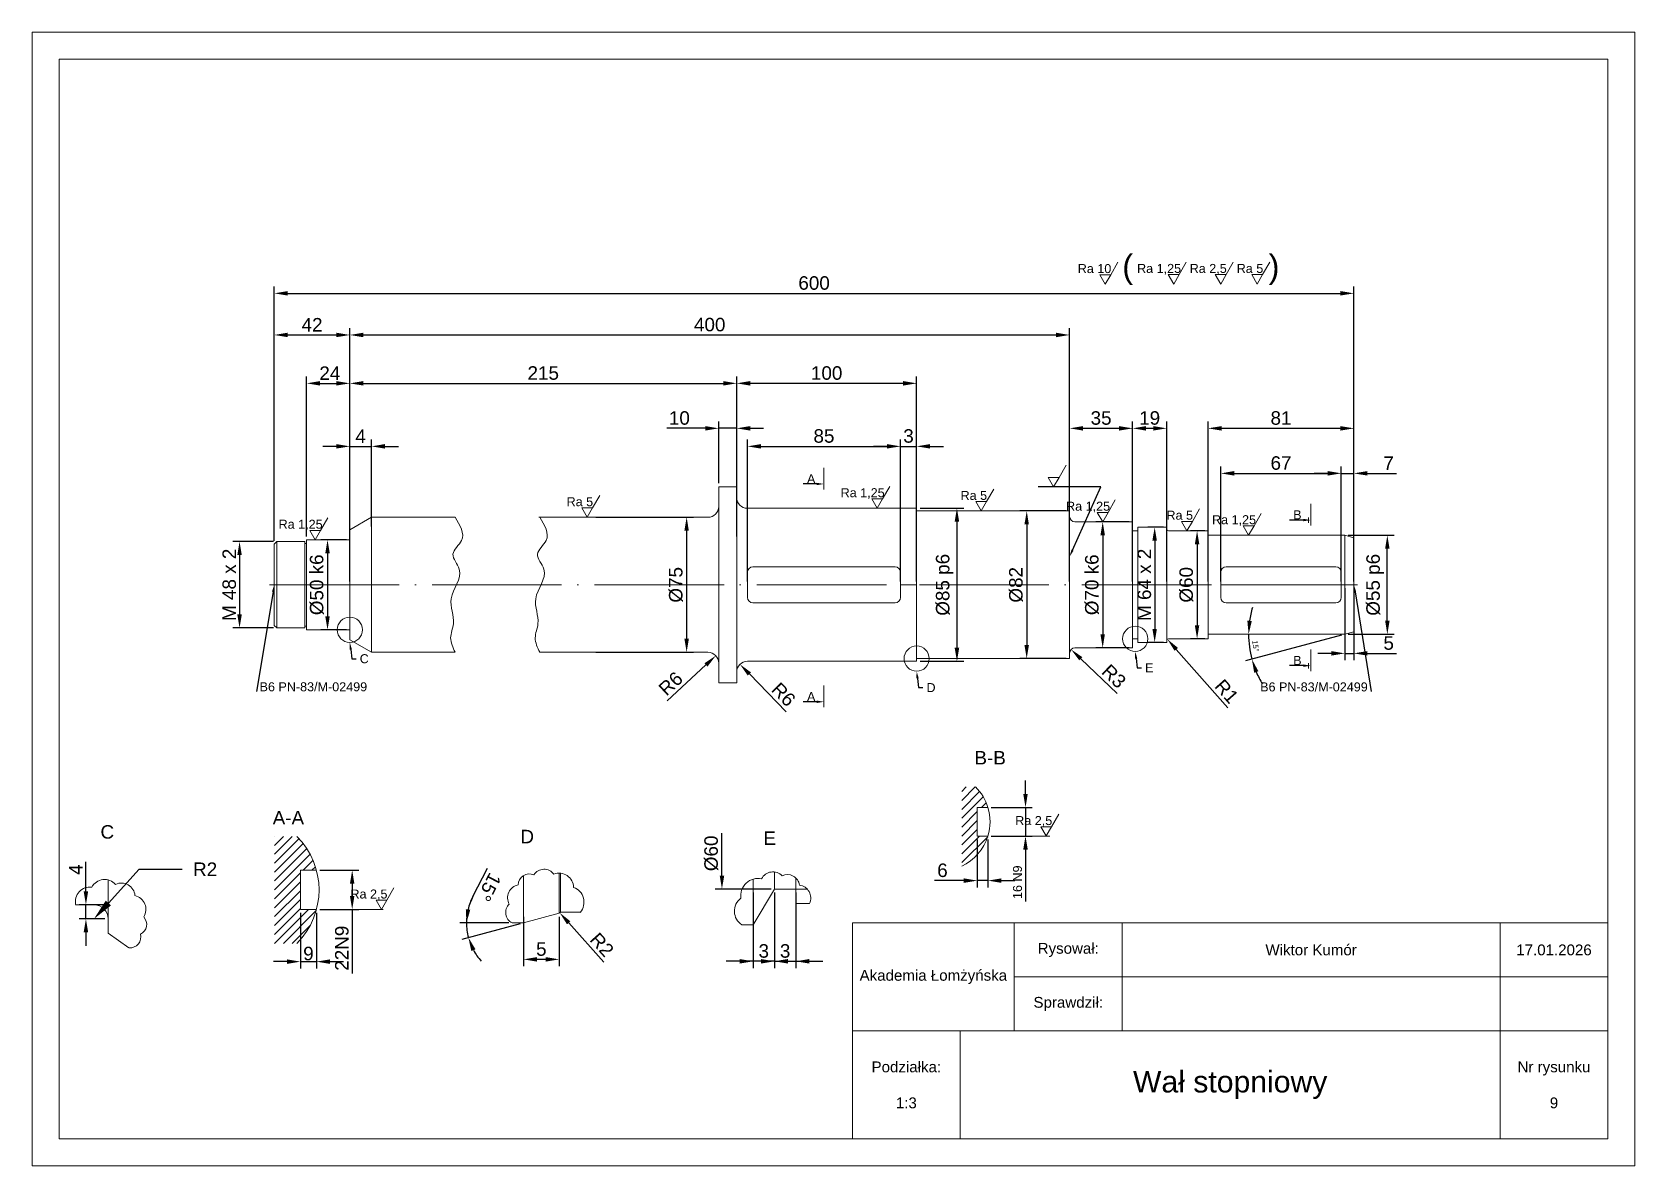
# Model space of a CAD drawing. Header units: millimetres. Extents: x 0 to 297, y 0 to 210.
import ezdxf
from ezdxf import colors
from ezdxf.entities.mleader import LeaderData, LeaderLine
from ezdxf.math import Vec2, Vec3

# ---------------------------------------------------------------- set-up
doc = ezdxf.new("R2010")
doc.units = ezdxf.units.MM
doc.linetypes.add('ACAD_ISO04W100', pattern=[30, 24, -3, 0, -3])
for name, color, linetype, lineweight in [('Kreska kropka', 7, 'ACAD_ISO04W100', 5), ('Linia cienka(pomocnicza)', 7, 'Continuous', 5), ('Linia gruba(ciągła)', 7, 'Continuous', 15)]:
    doc.layers.add(name, color=color, linetype=linetype, lineweight=lineweight)
doc.styles.get("Standard").update_dxf_attribs({"font": 'arial.ttf'})
doc.dimstyles.new('ISO-25', dxfattribs={"dimtxt": 2.5, "dimasz": 2.5, "dimexe": 1.25, "dimexo": 0.625, "dimtad": 1, "dimtxsty": 'Standard', "dimcen": 2.5, "dimadec": 0, "dimazin": 0, "dimtfac": 1, "dimtmove": 0, "dimatfit": 3, "dimfxl": 1, "dimarcsym": 0})

msp = doc.modelspace()

# ---------------------------------------------------------------- texts
at = {"layer": 'Linia cienka(pomocnicza)'}
for s, width, gutter_width, heights, insert, char_height, attachment_point in [('A', 5.48169, 4.168, [0], (143.591, 128.097), 1.667, 1), ('Ra 1,25', 9.61435, 4.168, [1.281], (149.82, 125.52), 1.667, 1), ('\\pxqr;Ra 5', 9.61435, 4.168, [1.281], (167.346, 125.02), 1.667, 1), ('\\pxqr;Ra 5', 9.61435, 4.168, [1.281], (94.348, 123.853), 1.667, 1), ('Ra 1,25', 9.61435, 4.168, [1.281], (191.596, 123.019), 1.667, 1), ('Ra 1,25', 9.61435, 4.168, [1.281], (45.685, 119.685), 1.667, 1), ('\\pxqr;Ra 5', 9.61435, 4.168, [1.281], (205.501, 121.352), 1.667, 1), ('Ra 1,25', 9.61435, 4.168, [1.281], (218.638, 120.519), 1.667, 1), ('B', 5.48169, 4.168, [0], (233.676, 121.424), 1.667, 1), ('B', 5.48169, 4.168, [0], (233.676, 94.453), 1.667, 1), ('B6 PN-83/M-02499', 22.37561, 4.168, [2.688], (42.159, 89.574), 1.667, 1), ('B6 PN-83/M-02499', 22.37561, 4.168, [2.688], (227.558, 89.552), 1.667, 1), ('A', 5.48169, 4.168, [0], (143.591, 87.756), 1.667, 1), ('\\pxqr;Ra 2,5', 9.51731, 4.125, [1.268], (179.514, 64.798), 1.667, 1), ('\\pxqr;Ra 2,5', 9.51731, 4.125, [1.268], (56.34, 51.195), 1.667, 1), ('Rysował:', 20, 12.5, [0], (192, 40), 2, 5), ('Wiktor Kumór', 70, 12.5, [0], (237, 40), 2, 5), ('\\pxsm1;17.01.2026', 20, 12.5, [0], (282, 40), 2, 5), ('Akademia Łomżyńska', 30, 12.5, [2.277], (167, 35), 2, 5), ('Sprawdził:', 20, 12.5, [0], (192, 30), 2, 5), ('Podziałka:\\P\\P1:3', 20, 12.5, [0], (162, 15), 2, 5), ('Nr rysunku\\P\\P9', 20, 12.5, [0], (282, 15), 2, 5), ('Wał stopniowy', 100, 12.5, [0], (222, 15), 4, 5)]:
    msp.add_mtext_dynamic_manual_height_columns(s, width=width, gutter_width=gutter_width, heights=heights, dxfattribs=dict(at, insert=insert, char_height=char_height, attachment_point=attachment_point))
at = {"layer": 'Linia gruba(ciągła)', "attachment_point": 1}
for s, width, gutter_width, heights, insert, char_height in [('\\pxqr;Ra 10', 9.61435, 4.168, [1.281], (190.362, 167.032), 1.667), ('{\\H1.3x;( }         {\\H1.3x;       )}', 42.69812, 4.168, [0], (201.999, 168.793), 3.334), ('Ra 1,25', 9.61435, 4.168, [1.281], (204.753, 167.056), 1.667), ('\\pxqr;Ra 2,5', 9.61435, 4.168, [1.281], (211.747, 167.056), 1.667), ('\\pxqr;Ra 5', 9.61435, 4.168, [1.281], (218.517, 167.056), 1.667), ('A-A', 8.66388, 4.125, [1.65], (44.588, 65.736), 2.5), ('{\\H1.51499x;C}', 11.58052, 0, [7.215], (12.677, 63.117), 1.65017), ('D', 10.76355, 4.125, [6.721], (90.487, 62.252), 2.5), ('E', 16.10264, 0, [8.465], (135.513, 61.959), 2.5)]:
    msp.add_mtext_dynamic_manual_height_columns(s, width=width, gutter_width=gutter_width, heights=heights, dxfattribs=dict(at, insert=insert, char_height=char_height))
at = {"layer": 'Linia gruba(ciągła)', "insert": (174.614, 76.848), "char_height": 2.5, "width": 4.03859, "attachment_point": 1}
msp.add_mtext('B-B', dxfattribs=at)

# ---------------------------------------------------------------- blocks, each defined once
blk = doc.blocks.new('*D0')
at = {"layer": 'Defpoints', "color": 0, "transparency": 16777216}
for p in [(244.92, 161.61), (44.88, 115.16), (244.92, 115.16)]:
    blk.add_point(p, dxfattribs=at)
at = {"layer": 'Linia cienka(pomocnicza)', "color": 0, "lineweight": -2, "transparency": 16777216}
for p, q in [((44.88, 115.79), (44.88, 162.86)), ((47.38, 161.61), (242.42, 161.61)), ((244.92, 115.79), (244.92, 162.86))]:
    blk.add_line(p, q, dxfattribs=at)
at = {"layer": 'Linia cienka(pomocnicza)', "color": 0, "transparency": 16777216}
for points in [[(47.38, 162.03), (47.38, 161.2), (44.88, 161.61)], [(242.42, 162.03), (242.42, 161.2), (244.92, 161.61)]]:
    blk.add_solid(points, dxfattribs=at)
at = {"layer": 'Linia cienka(pomocnicza)', "color": 0, "transparency": 16777216, "insert": (144.9, 163.51), "char_height": 2.5, "width": 5.5286, "attachment_point": 5}
blk.add_mtext('600', dxfattribs=at)
blk = doc.blocks.new('*D1')
at = {"layer": 'Defpoints', "color": 0, "transparency": 16777216}
for p in [(58.88, 153.9), (44.88, 115.16), (58.88, 115.16)]:
    blk.add_point(p, dxfattribs=at)
at = {"layer": 'Linia cienka(pomocnicza)', "color": 0, "lineweight": -2, "transparency": 16777216}
for p, q in [((44.88, 115.79), (44.88, 155.15)), ((58.88, 115.79), (58.88, 155.15)), ((47.38, 153.9), (56.38, 153.9))]:
    blk.add_line(p, q, dxfattribs=at)
at = {"layer": 'Linia cienka(pomocnicza)', "color": 0, "transparency": 16777216}
for points in [[(47.38, 154.32), (47.38, 153.49), (44.88, 153.9)], [(56.38, 154.32), (56.38, 153.49), (58.88, 153.9)]]:
    blk.add_solid(points, dxfattribs=at)
at = {"layer": 'Linia cienka(pomocnicza)', "color": 0, "transparency": 16777216, "insert": (51.88, 155.79), "char_height": 2.5, "attachment_point": 5}
blk.add_mtext('42', dxfattribs=at)
blk = doc.blocks.new('*D2')
at = {"layer": 'Defpoints', "color": 0, "transparency": 16777216}
for p in [(58.88, 144.94), (50.88, 115.97), (58.88, 115.97)]:
    blk.add_point(p, dxfattribs=at)
at = {"layer": 'Linia cienka(pomocnicza)', "color": 0, "lineweight": -2, "transparency": 16777216}
for p, q in [((50.88, 116.59), (50.88, 146.19)), ((58.88, 116.59), (58.88, 146.19)), ((53.38, 144.94), (56.38, 144.94))]:
    blk.add_line(p, q, dxfattribs=at)
at = {"layer": 'Linia cienka(pomocnicza)', "color": 0, "transparency": 16777216}
for points in [[(53.38, 145.36), (53.38, 144.53), (50.88, 144.94)], [(56.38, 145.36), (56.38, 144.53), (58.88, 144.94)]]:
    blk.add_solid(points, dxfattribs=at)
at = {"layer": 'Linia cienka(pomocnicza)', "color": 0, "transparency": 16777216, "insert": (55.17, 146.82), "char_height": 2.5, "attachment_point": 5}
blk.add_mtext('24', dxfattribs=at)
blk = doc.blocks.new('*D3')
at = {"layer": 'Defpoints', "color": 0, "transparency": 16777216}
for p in [(62.88, 133.27), (58.88, 117.83), (62.88, 117.83)]:
    blk.add_point(p, dxfattribs=at)
at = {"layer": 'Linia cienka(pomocnicza)', "color": 0, "lineweight": -2, "transparency": 16777216}
for p, q in [((58.88, 118.45), (58.88, 134.52)), ((62.88, 118.45), (62.88, 134.52)), ((56.38, 133.27), (53.88, 133.27)), ((58.88, 133.27), (62.88, 133.27)), ((65.38, 133.27), (67.88, 133.27))]:
    blk.add_line(p, q, dxfattribs=at)
at = {"layer": 'Linia cienka(pomocnicza)', "color": 0, "transparency": 16777216}
for points in [[(56.38, 133.69), (56.38, 132.86), (58.88, 133.27)], [(65.38, 133.69), (65.38, 132.86), (62.88, 133.27)]]:
    blk.add_solid(points, dxfattribs=at)
at = {"layer": 'Linia cienka(pomocnicza)', "color": 0, "transparency": 16777216, "insert": (60.88, 135.15), "char_height": 2.5, "attachment_point": 5}
blk.add_mtext('4', dxfattribs=at)
blk = doc.blocks.new('*D4')
at = {"layer": 'Defpoints', "color": 0, "transparency": 16777216}
for p in [(130.56, 144.94), (58.88, 115.97), (130.56, 115.97)]:
    blk.add_point(p, dxfattribs=at)
at = {"layer": 'Linia cienka(pomocnicza)', "color": 0, "lineweight": -2, "transparency": 16777216}
for p, q in [((58.88, 116.59), (58.88, 146.19)), ((130.56, 116.59), (130.56, 146.19)), ((61.38, 144.94), (128.06, 144.94))]:
    blk.add_line(p, q, dxfattribs=at)
at = {"layer": 'Linia cienka(pomocnicza)', "color": 0, "transparency": 16777216}
for points in [[(61.38, 145.36), (61.38, 144.53), (58.88, 144.94)], [(128.06, 145.36), (128.06, 144.53), (130.56, 144.94)]]:
    blk.add_solid(points, dxfattribs=at)
at = {"layer": 'Linia cienka(pomocnicza)', "color": 0, "transparency": 16777216, "insert": (94.72, 146.84), "char_height": 2.5, "attachment_point": 5}
blk.add_mtext('215', dxfattribs=at)
blk = doc.blocks.new('*D5')
at = {"layer": 'Defpoints', "color": 0, "transparency": 16777216}
for p in [(130.56, 144.94), (130.56, 121.8), (163.9, 121.8)]:
    blk.add_point(p, dxfattribs=at)
at = {"layer": 'Linia cienka(pomocnicza)', "color": 0, "lineweight": -2, "transparency": 16777216}
for p, q in [((130.56, 122.43), (130.56, 146.19)), ((163.9, 122.43), (163.9, 146.19)), ((161.4, 144.94), (133.06, 144.94))]:
    blk.add_line(p, q, dxfattribs=at)
at = {"layer": 'Linia cienka(pomocnicza)', "color": 0, "transparency": 16777216}
for points in [[(133.06, 145.36), (133.06, 144.53), (130.56, 144.94)], [(161.4, 145.36), (161.4, 144.53), (163.9, 144.94)]]:
    blk.add_solid(points, dxfattribs=at)
at = {"layer": 'Linia cienka(pomocnicza)', "color": 0, "transparency": 16777216, "insert": (147.23, 146.84), "char_height": 2.5, "attachment_point": 5}
blk.add_mtext('100', dxfattribs=at)
blk = doc.blocks.new('*D6')
at = {"layer": 'Defpoints', "color": 0, "transparency": 16777216}
for p in [(160.9, 133.27), (132.56, 107.63), (160.9, 107.63)]:
    blk.add_point(p, dxfattribs=at)
at = {"layer": 'Linia cienka(pomocnicza)', "color": 0, "lineweight": -2, "transparency": 16777216}
for p, q in [((132.56, 108.26), (132.56, 134.52)), ((160.9, 108.26), (160.9, 134.52)), ((135.06, 133.27), (158.4, 133.27))]:
    blk.add_line(p, q, dxfattribs=at)
at = {"layer": 'Linia cienka(pomocnicza)', "color": 0, "transparency": 16777216}
for points in [[(135.06, 133.69), (135.06, 132.86), (132.56, 133.27)], [(158.4, 133.69), (158.4, 132.86), (160.9, 133.27)]]:
    blk.add_solid(points, dxfattribs=at)
at = {"layer": 'Linia cienka(pomocnicza)', "color": 0, "transparency": 16777216, "insert": (146.73, 135.18), "char_height": 2.5, "attachment_point": 5}
blk.add_mtext('85', dxfattribs=at)
blk = doc.blocks.new('*D7')
at = {"layer": 'Defpoints', "color": 0, "transparency": 16777216}
for p in [(163.9, 133.27), (160.9, 107.63), (163.9, 107.63)]:
    blk.add_point(p, dxfattribs=at)
at = {"layer": 'Linia cienka(pomocnicza)', "color": 0, "lineweight": -2, "transparency": 16777216}
for p, q in [((160.9, 108.26), (160.9, 134.52)), ((163.9, 108.26), (163.9, 134.52)), ((158.4, 133.27), (155.9, 133.27)), ((160.9, 133.27), (163.9, 133.27)), ((166.4, 133.27), (168.9, 133.27))]:
    blk.add_line(p, q, dxfattribs=at)
at = {"layer": 'Linia cienka(pomocnicza)', "color": 0, "transparency": 16777216}
for points in [[(158.4, 133.69), (158.4, 132.86), (160.9, 133.27)], [(166.4, 133.69), (166.4, 132.86), (163.9, 133.27)]]:
    blk.add_solid(points, dxfattribs=at)
at = {"layer": 'Linia cienka(pomocnicza)', "color": 0, "transparency": 16777216, "insert": (162.4, 135.18), "char_height": 2.5, "attachment_point": 5}
blk.add_mtext('3', dxfattribs=at)
blk = doc.blocks.new('*D8')
at = {"layer": 'Defpoints', "color": 0, "transparency": 16777216}
for p in [(192.24, 153.9), (58.88, 107.63), (192.24, 107.63)]:
    blk.add_point(p, dxfattribs=at)
at = {"layer": 'Linia cienka(pomocnicza)', "color": 0, "lineweight": -2, "transparency": 16777216}
for p, q in [((58.88, 108.26), (58.88, 155.15)), ((192.24, 108.26), (192.24, 155.15)), ((61.38, 153.9), (189.74, 153.9))]:
    blk.add_line(p, q, dxfattribs=at)
at = {"layer": 'Linia cienka(pomocnicza)', "color": 0, "transparency": 16777216}
for points in [[(61.38, 154.32), (61.38, 153.49), (58.88, 153.9)], [(189.74, 154.32), (189.74, 153.49), (192.24, 153.9)]]:
    blk.add_solid(points, dxfattribs=at)
at = {"layer": 'Linia cienka(pomocnicza)', "color": 0, "transparency": 16777216, "insert": (125.56, 155.81), "char_height": 2.5, "attachment_point": 5}
blk.add_mtext('400', dxfattribs=at)
blk = doc.blocks.new('*D9')
at = {"layer": 'Defpoints', "color": 0, "transparency": 16777216}
for p in [(127.23, 136.61), (127.23, 125.8), (130.56, 125.8)]:
    blk.add_point(p, dxfattribs=at)
at = {"layer": 'Linia cienka(pomocnicza)', "color": 0, "lineweight": -2, "transparency": 16777216}
for p, q in [((127.23, 126.43), (127.23, 137.86)), ((130.56, 126.43), (130.56, 137.86)), ((124.73, 136.61), (117.64, 136.61)), ((130.56, 136.61), (127.23, 136.61)), ((133.06, 136.61), (135.56, 136.61))]:
    blk.add_line(p, q, dxfattribs=at)
at = {"layer": 'Linia cienka(pomocnicza)', "color": 0, "transparency": 16777216}
for points in [[(124.73, 137.02), (124.73, 136.19), (127.23, 136.61)], [(133.06, 137.02), (133.06, 136.19), (130.56, 136.61)]]:
    blk.add_solid(points, dxfattribs=at)
at = {"layer": 'Linia cienka(pomocnicza)', "color": 0, "transparency": 16777216, "insert": (119.94, 138.51), "char_height": 2.5, "attachment_point": 5}
blk.add_mtext('10', dxfattribs=at)
blk = doc.blocks.new('*D10')
at = {"layer": 'Defpoints', "color": 0, "transparency": 16777216}
for p in [(203.91, 136.61), (192.24, 107.63), (203.91, 107.63)]:
    blk.add_point(p, dxfattribs=at)
at = {"layer": 'Linia cienka(pomocnicza)', "color": 0, "lineweight": -2, "transparency": 16777216}
for p, q in [((192.24, 108.26), (192.24, 137.86)), ((203.91, 108.26), (203.91, 137.86)), ((194.74, 136.61), (201.41, 136.61))]:
    blk.add_line(p, q, dxfattribs=at)
at = {"layer": 'Linia cienka(pomocnicza)', "color": 0, "transparency": 16777216}
for points in [[(194.74, 137.02), (194.74, 136.19), (192.24, 136.61)], [(201.41, 137.02), (201.41, 136.19), (203.91, 136.61)]]:
    blk.add_solid(points, dxfattribs=at)
at = {"layer": 'Linia cienka(pomocnicza)', "color": 0, "transparency": 16777216, "insert": (198.08, 138.51), "char_height": 2.5, "attachment_point": 5}
blk.add_mtext('35', dxfattribs=at)
blk = doc.blocks.new('*D11')
at = {"layer": 'Defpoints', "color": 0, "transparency": 16777216}
for p in [(210.25, 136.61), (203.91, 107.63), (210.25, 107.63)]:
    blk.add_point(p, dxfattribs=at)
at = {"layer": 'Linia cienka(pomocnicza)', "color": 0, "lineweight": -2, "transparency": 16777216}
for p, q in [((203.91, 108.26), (203.91, 137.86)), ((210.25, 108.26), (210.25, 137.86)), ((206.41, 136.61), (207.75, 136.61))]:
    blk.add_line(p, q, dxfattribs=at)
at = {"layer": 'Linia cienka(pomocnicza)', "color": 0, "transparency": 16777216}
for points in [[(206.41, 137.02), (206.41, 136.19), (203.91, 136.61)], [(207.75, 137.02), (207.75, 136.19), (210.25, 136.61)]]:
    blk.add_solid(points, dxfattribs=at)
at = {"layer": 'Linia cienka(pomocnicza)', "color": 0, "transparency": 16777216, "insert": (207.08, 138.51), "char_height": 2.5, "attachment_point": 5}
blk.add_mtext('19', dxfattribs=at)
blk = doc.blocks.new('*D12')
at = {"layer": 'Defpoints', "color": 0, "transparency": 16777216}
for p in [(244.92, 136.61), (217.91, 107.63), (244.92, 107.63)]:
    blk.add_point(p, dxfattribs=at)
at = {"layer": 'Linia cienka(pomocnicza)', "color": 0, "lineweight": -2, "transparency": 16777216}
for p, q in [((217.91, 108.26), (217.91, 137.86)), ((244.92, 108.26), (244.92, 137.86)), ((220.41, 136.61), (242.42, 136.61))]:
    blk.add_line(p, q, dxfattribs=at)
at = {"layer": 'Linia cienka(pomocnicza)', "color": 0, "transparency": 16777216}
for points in [[(220.41, 137.02), (220.41, 136.19), (217.91, 136.61)], [(242.42, 137.02), (242.42, 136.19), (244.92, 136.61)]]:
    blk.add_solid(points, dxfattribs=at)
at = {"layer": 'Linia cienka(pomocnicza)', "color": 0, "transparency": 16777216, "insert": (231.42, 138.51), "char_height": 2.5, "attachment_point": 5}
blk.add_mtext('81', dxfattribs=at)
blk = doc.blocks.new('*D13')
at = {"layer": 'Defpoints', "color": 0, "transparency": 16777216}
for p in [(242.59, 128.27), (220.25, 107.63), (242.59, 107.63)]:
    blk.add_point(p, dxfattribs=at)
at = {"layer": 'Linia cienka(pomocnicza)', "color": 0, "lineweight": -2, "transparency": 16777216}
for p, q in [((220.25, 108.26), (220.25, 129.52)), ((222.75, 128.27), (240.09, 128.27)), ((242.59, 108.26), (242.59, 129.52))]:
    blk.add_line(p, q, dxfattribs=at)
at = {"layer": 'Linia cienka(pomocnicza)', "color": 0, "transparency": 16777216}
for points in [[(222.75, 128.69), (222.75, 127.86), (220.25, 128.27)], [(240.09, 128.69), (240.09, 127.86), (242.59, 128.27)]]:
    blk.add_solid(points, dxfattribs=at)
at = {"layer": 'Linia cienka(pomocnicza)', "color": 0, "transparency": 16777216, "insert": (231.42, 130.17), "char_height": 2.5, "attachment_point": 5}
blk.add_mtext('67', dxfattribs=at)
blk = doc.blocks.new('*D14')
at = {"layer": 'Defpoints', "color": 0, "transparency": 16777216}
for p in [(244.92, 128.27), (242.59, 107.63), (244.92, 107.63)]:
    blk.add_point(p, dxfattribs=at)
at = {"layer": 'Linia cienka(pomocnicza)', "color": 0, "lineweight": -2, "transparency": 16777216}
for p, q in [((240.09, 128.27), (237.59, 128.27)), ((242.59, 108.26), (242.59, 129.52)), ((242.59, 128.27), (244.92, 128.27)), ((244.92, 108.26), (244.92, 129.52)), ((247.42, 128.27), (252.79, 128.27))]:
    blk.add_line(p, q, dxfattribs=at)
at = {"layer": 'Linia cienka(pomocnicza)', "color": 0, "transparency": 16777216}
for points in [[(240.09, 128.69), (240.09, 127.86), (242.59, 128.27)], [(247.42, 128.69), (247.42, 127.86), (244.92, 128.27)]]:
    blk.add_solid(points, dxfattribs=at)
at = {"layer": 'Linia cienka(pomocnicza)', "color": 0, "transparency": 16777216, "insert": (251.35, 130.15), "char_height": 2.5, "attachment_point": 5}
blk.add_mtext('7', dxfattribs=at)
blk = doc.blocks.new('*D15')
at = {"layer": 'Defpoints', "color": 0, "transparency": 16777216}
for p in [(243.25, 116.8), (251.12, 116.8), (243.25, 98.47)]:
    blk.add_point(p, dxfattribs=at)
at = {"layer": 'Linia cienka(pomocnicza)', "color": 0, "lineweight": -2, "transparency": 16777216}
for p, q in [((243.88, 116.8), (252.37, 116.8)), ((251.12, 100.97), (251.12, 114.3)), ((243.88, 98.47), (252.37, 98.47))]:
    blk.add_line(p, q, dxfattribs=at)
at = {"layer": 'Linia cienka(pomocnicza)', "color": 0, "transparency": 16777216}
for points in [[(250.71, 114.3), (251.54, 114.3), (251.12, 116.8)], [(250.71, 100.97), (251.54, 100.97), (251.12, 98.47)]]:
    blk.add_solid(points, dxfattribs=at)
at = {"layer": 'Linia cienka(pomocnicza)', "color": 0, "transparency": 16777216, "insert": (248.85, 107.63), "char_height": 2.5, "attachment_point": 5, "rotation": 90}
blk.add_mtext('%%C55 p6', dxfattribs=at)
blk = doc.blocks.new('*D16')
at = {"layer": 'Defpoints', "color": 0, "transparency": 16777216}
for p in [(243.25, 107.63), (244.92, 107.63), (244.92, 94.93)]:
    blk.add_point(p, dxfattribs=at)
at = {"layer": 'Linia cienka(pomocnicza)', "color": 0, "lineweight": -2, "transparency": 16777216}
for p, q in [((243.25, 107.01), (243.25, 93.68)), ((244.92, 107.01), (244.92, 93.68)), ((240.75, 94.93), (238.25, 94.93)), ((243.25, 94.93), (244.92, 94.93)), ((247.42, 94.93), (252.83, 94.93))]:
    blk.add_line(p, q, dxfattribs=at)
at = {"layer": 'Linia cienka(pomocnicza)', "color": 0, "transparency": 16777216}
for points in [[(240.75, 95.35), (240.75, 94.52), (243.25, 94.93)], [(247.42, 95.35), (247.42, 94.52), (244.92, 94.93)]]:
    blk.add_solid(points, dxfattribs=at)
at = {"layer": 'Linia cienka(pomocnicza)', "color": 0, "transparency": 16777216, "insert": (251.37, 96.83), "char_height": 2.5, "attachment_point": 5}
blk.add_mtext('5', dxfattribs=at)
blk = doc.blocks.new('*D17')
at = {"layer": 'Defpoints', "color": 0, "transparency": 16777216}
for p in [(192.52, 95.66), (193.24, 94.96)]:
    blk.add_point(p, dxfattribs=at)
at = {"layer": 'Linia cienka(pomocnicza)', "color": 0, "lineweight": -2, "transparency": 16777216}
blk.add_line((201.06, 87.49), (194.33, 93.93), dxfattribs=at)
at = {"layer": 'Linia cienka(pomocnicza)', "color": 0, "transparency": 16777216}
blk.add_solid([(194.61, 94.23), (194.04, 93.63), (192.52, 95.66)], dxfattribs=at)
at = {"layer": 'Linia cienka(pomocnicza)', "color": 0, "transparency": 16777216, "insert": (200.46, 90.69), "char_height": 2.5, "attachment_point": 5, "rotation": 316.2541}
blk.add_mtext('R3', dxfattribs=at)
blk = doc.blocks.new('*D18')
at = {"layer": 'Defpoints', "color": 0, "transparency": 16777216}
for p in [(131.17, 92.9), (132.56, 91.46)]:
    blk.add_point(p, dxfattribs=at)
at = {"layer": 'Linia cienka(pomocnicza)', "color": 0, "lineweight": -2, "transparency": 16777216}
blk.add_line((139.72, 84.1), (132.91, 91.11), dxfattribs=at)
at = {"layer": 'Linia cienka(pomocnicza)', "color": 0, "transparency": 16777216}
blk.add_solid([(133.21, 91.4), (132.61, 90.82), (131.17, 92.9)], dxfattribs=at)
at = {"layer": 'Linia cienka(pomocnicza)', "color": 0, "transparency": 16777216, "insert": (139.24, 87.32), "char_height": 2.5, "width": 4.0297, "attachment_point": 5, "rotation": 314.1638}
blk.add_mtext('R6', dxfattribs=at)
blk = doc.blocks.new('*D19')
at = {"layer": 'Defpoints', "color": 0, "linetype": 'Continuous', "transparency": 16777216}
for p in [(45.35, 115.64), (38.45, 99.63), (45.35, 99.63)]:
    blk.add_point(p, dxfattribs=at)
at = {"layer": 'Linia cienka(pomocnicza)', "color": 0, "linetype": 'Continuous', "lineweight": -2, "transparency": 16777216}
for p, q in [((44.73, 115.64), (37.2, 115.64)), ((38.45, 113.14), (38.45, 102.13)), ((44.73, 99.63), (37.2, 99.63))]:
    blk.add_line(p, q, dxfattribs=at)
at = {"layer": 'Linia cienka(pomocnicza)', "color": 0, "linetype": 'Continuous', "transparency": 16777216}
for points in [[(38.03, 113.14), (38.86, 113.14), (38.45, 115.64)], [(38.03, 102.13), (38.86, 102.13), (38.45, 99.63)]]:
    blk.add_solid(points, dxfattribs=at)
at = {"layer": 'Linia cienka(pomocnicza)', "color": 0, "linetype": 'Continuous', "transparency": 16777216, "insert": (36.55, 107.63), "char_height": 2.5, "attachment_point": 5, "rotation": 90}
blk.add_mtext('M 48 x 2', dxfattribs=at)
blk = doc.blocks.new('*D20')
at = {"layer": 'Defpoints', "color": 0, "linetype": 'Continuous', "transparency": 16777216}
for p in [(125.23, 93.13), (126.69, 94.49)]:
    blk.add_point(p, dxfattribs=at)
at = {"layer": 'Linia cienka(pomocnicza)', "color": 0, "linetype": 'Continuous', "lineweight": -2, "transparency": 16777216}
blk.add_line((117.7, 86.14), (124.86, 92.79), dxfattribs=at)
at = {"layer": 'Linia cienka(pomocnicza)', "color": 0, "linetype": 'Continuous', "transparency": 16777216}
blk.add_solid([(124.58, 93.1), (125.15, 92.49), (126.69, 94.49)], dxfattribs=at)
at = {"layer": 'Linia cienka(pomocnicza)', "color": 0, "linetype": 'Continuous', "transparency": 16777216, "insert": (118.34, 89.33), "char_height": 2.5, "attachment_point": 5, "rotation": 42.8897}
blk.add_mtext('R6', dxfattribs=at)
blk = doc.blocks.new('*D21')
at = {"layer": 'Defpoints', "color": 0, "linetype": 'Continuous', "transparency": 16777216}
for p in [(103.87, 120.14), (103.87, 95.13), (121.29, 95.13)]:
    blk.add_point(p, dxfattribs=at)
at = {"layer": 'Linia cienka(pomocnicza)', "color": 0, "linetype": 'Continuous', "lineweight": -2, "transparency": 16777216}
for p, q in [((104.49, 120.14), (122.54, 120.14)), ((121.29, 117.64), (121.29, 97.63)), ((104.49, 95.13), (122.54, 95.13))]:
    blk.add_line(p, q, dxfattribs=at)
at = {"layer": 'Linia cienka(pomocnicza)', "color": 0, "linetype": 'Continuous', "transparency": 16777216}
for points in [[(120.87, 117.64), (121.7, 117.64), (121.29, 120.14)], [(120.87, 97.63), (121.7, 97.63), (121.29, 95.13)]]:
    blk.add_solid(points, dxfattribs=at)
at = {"layer": 'Linia cienka(pomocnicza)', "color": 0, "linetype": 'Continuous', "transparency": 16777216, "insert": (119.31, 107.63), "char_height": 2.5, "attachment_point": 5, "rotation": 90}
blk.add_mtext('%%C75', dxfattribs=at)
blk = doc.blocks.new('*D22')
at = {"layer": 'Defpoints', "color": 0, "linetype": 'Continuous', "transparency": 16777216}
for p in [(58.88, 115.97), (54.75, 99.3), (58.88, 99.3)]:
    blk.add_point(p, dxfattribs=at)
at = {"layer": 'Linia cienka(pomocnicza)', "color": 0, "linetype": 'Continuous', "lineweight": -2, "transparency": 16777216}
for p, q in [((58.26, 115.97), (53.5, 115.97)), ((54.75, 113.47), (54.75, 101.8)), ((58.26, 99.3), (53.5, 99.3))]:
    blk.add_line(p, q, dxfattribs=at)
at = {"layer": 'Linia cienka(pomocnicza)', "color": 0, "linetype": 'Continuous', "transparency": 16777216}
for points in [[(54.33, 113.47), (55.16, 113.47), (54.75, 115.97)], [(54.33, 101.8), (55.16, 101.8), (54.75, 99.3)]]:
    blk.add_solid(points, dxfattribs=at)
at = {"layer": 'Linia cienka(pomocnicza)', "color": 0, "linetype": 'Continuous', "transparency": 16777216, "insert": (52.77, 107.63), "char_height": 2.5, "attachment_point": 5, "rotation": 90}
blk.add_mtext('%%C50 k6', dxfattribs=at)
blk = doc.blocks.new('*D23')
at = {"layer": 'Defpoints', "color": 0, "linetype": 'Continuous', "transparency": 16777216}
for p in [(163.9, 121.8), (163.9, 93.46), (171.37, 93.46)]:
    blk.add_point(p, dxfattribs=at)
at = {"layer": 'Linia cienka(pomocnicza)', "color": 0, "linetype": 'Continuous', "lineweight": -2, "transparency": 16777216}
for p, q in [((164.53, 121.8), (172.62, 121.8)), ((171.37, 119.3), (171.37, 95.96)), ((164.53, 93.46), (172.62, 93.46))]:
    blk.add_line(p, q, dxfattribs=at)
at = {"layer": 'Linia cienka(pomocnicza)', "color": 0, "linetype": 'Continuous', "transparency": 16777216}
for points in [[(170.95, 119.3), (171.79, 119.3), (171.37, 121.8)], [(170.95, 95.96), (171.79, 95.96), (171.37, 93.46)]]:
    blk.add_solid(points, dxfattribs=at)
at = {"layer": 'Linia cienka(pomocnicza)', "color": 0, "linetype": 'Continuous', "transparency": 16777216, "insert": (169.1, 107.63), "char_height": 2.5, "attachment_point": 5, "rotation": 90}
blk.add_mtext('%%C85 p6', dxfattribs=at)
blk = doc.blocks.new('*D24')
at = {"layer": 'Defpoints', "color": 0, "linetype": 'Continuous', "transparency": 16777216}
for p in [(192.24, 121.3), (184.3, 93.96), (192.24, 93.96)]:
    blk.add_point(p, dxfattribs=at)
at = {"layer": 'Linia cienka(pomocnicza)', "color": 0, "linetype": 'Continuous', "lineweight": -2, "transparency": 16777216}
for p, q in [((191.62, 121.3), (183.05, 121.3)), ((184.3, 118.8), (184.3, 96.46)), ((191.62, 93.96), (183.05, 93.96))]:
    blk.add_line(p, q, dxfattribs=at)
at = {"layer": 'Linia cienka(pomocnicza)', "color": 0, "linetype": 'Continuous', "transparency": 16777216}
for points in [[(183.88, 118.8), (184.71, 118.8), (184.3, 121.3)], [(183.88, 96.46), (184.71, 96.46), (184.3, 93.96)]]:
    blk.add_solid(points, dxfattribs=at)
at = {"layer": 'Linia cienka(pomocnicza)', "color": 0, "linetype": 'Continuous', "transparency": 16777216, "insert": (182.33, 107.63), "char_height": 2.5, "attachment_point": 5, "rotation": 90}
blk.add_mtext('%%C82', dxfattribs=at)
blk = doc.blocks.new('*D25')
at = {"layer": 'Defpoints', "color": 0, "linetype": 'Continuous', "transparency": 16777216}
for p in [(203.91, 119.3), (198.38, 95.97), (203.91, 95.97)]:
    blk.add_point(p, dxfattribs=at)
at = {"layer": 'Linia cienka(pomocnicza)', "color": 0, "linetype": 'Continuous', "lineweight": -2, "transparency": 16777216}
for p, q in [((203.29, 119.3), (197.13, 119.3)), ((198.38, 116.8), (198.38, 98.47)), ((203.29, 95.97), (197.13, 95.97))]:
    blk.add_line(p, q, dxfattribs=at)
at = {"layer": 'Linia cienka(pomocnicza)', "color": 0, "linetype": 'Continuous', "transparency": 16777216}
for points in [[(197.96, 116.8), (198.79, 116.8), (198.38, 119.3)], [(197.96, 98.47), (198.79, 98.47), (198.38, 95.97)]]:
    blk.add_solid(points, dxfattribs=at)
at = {"layer": 'Linia cienka(pomocnicza)', "color": 0, "linetype": 'Continuous', "transparency": 16777216, "insert": (196.4, 107.63), "char_height": 2.5, "attachment_point": 5, "rotation": 90}
blk.add_mtext('%%C70 k6', dxfattribs=at)
blk = doc.blocks.new('*D26')
at = {"layer": 'Defpoints', "color": 0, "linetype": 'Continuous', "transparency": 16777216}
for p in [(210.25, 118.3), (208.01, 96.97), (210.25, 96.97)]:
    blk.add_point(p, dxfattribs=at)
at = {"layer": 'Linia cienka(pomocnicza)', "color": 0, "linetype": 'Continuous', "lineweight": -2, "transparency": 16777216}
for p, q in [((209.62, 118.3), (206.76, 118.3)), ((208.01, 115.8), (208.01, 99.47)), ((209.62, 96.97), (206.76, 96.97))]:
    blk.add_line(p, q, dxfattribs=at)
at = {"layer": 'Linia cienka(pomocnicza)', "color": 0, "linetype": 'Continuous', "transparency": 16777216}
for points in [[(207.59, 115.8), (208.42, 115.8), (208.01, 118.3)], [(207.59, 99.47), (208.42, 99.47), (208.01, 96.97)]]:
    blk.add_solid(points, dxfattribs=at)
at = {"layer": 'Linia cienka(pomocnicza)', "color": 0, "linetype": 'Continuous', "transparency": 16777216, "insert": (206.11, 107.63), "char_height": 2.5, "attachment_point": 5, "rotation": 90}
blk.add_mtext('M 64 x 2', dxfattribs=at)
blk = doc.blocks.new('*D27')
at = {"layer": 'Defpoints', "color": 0, "linetype": 'Continuous', "transparency": 16777216}
for p in [(217.91, 117.64), (215.87, 97.63), (217.91, 97.63)]:
    blk.add_point(p, dxfattribs=at)
at = {"layer": 'Linia cienka(pomocnicza)', "color": 0, "linetype": 'Continuous', "lineweight": -2, "transparency": 16777216}
for p, q in [((217.29, 117.64), (214.62, 117.64)), ((215.87, 115.14), (215.87, 100.13)), ((217.29, 97.63), (214.62, 97.63))]:
    blk.add_line(p, q, dxfattribs=at)
at = {"layer": 'Linia cienka(pomocnicza)', "color": 0, "linetype": 'Continuous', "transparency": 16777216}
for points in [[(215.45, 115.14), (216.28, 115.14), (215.87, 117.64)], [(215.45, 100.13), (216.28, 100.13), (215.87, 97.63)]]:
    blk.add_solid(points, dxfattribs=at)
at = {"layer": 'Linia cienka(pomocnicza)', "color": 0, "linetype": 'Continuous', "transparency": 16777216, "insert": (213.89, 107.63), "char_height": 2.5, "attachment_point": 5, "rotation": 90}
blk.add_mtext('%%C60', dxfattribs=at)
blk = doc.blocks.new('*D29')
at = {"layer": 'Defpoints', "color": 0, "linetype": 'Continuous', "transparency": 16777216}
for p in [(210.36, 97.55), (210.58, 97.3)]:
    blk.add_point(p, dxfattribs=at)
at = {"layer": 'Linia gruba(ciągła)', "color": 0, "linetype": 'Continuous', "lineweight": -2, "transparency": 16777216}
blk.add_line((221.54, 84.86), (212.01, 95.67), dxfattribs=at)
at = {"layer": 'Linia gruba(ciągła)', "color": 0, "linetype": 'Continuous', "transparency": 16777216}
blk.add_solid([(212.32, 95.95), (211.7, 95.4), (210.36, 97.55)], dxfattribs=at)
at = {"layer": 'Linia gruba(ciągła)', "color": 0, "linetype": 'Continuous', "transparency": 16777216, "insert": (221.36, 87.9), "char_height": 2.5, "attachment_point": 5, "rotation": 311.384}
blk.add_mtext('R1', dxfattribs=at)
blk = doc.blocks.new('*D30')
at = {"layer": 'Defpoints', "color": 0, "transparency": 16777216}
for p in [(217.91, 98.47), (243.25, 98.47), (243.25, 98.47), (244.92, 98.91), (225.48, 96.91)]:
    blk.add_point(p, dxfattribs=at)
at = {"layer": 'Linia cienka(pomocnicza)', "color": 0, "lineweight": -2, "transparency": 16777216}
blk.add_line((242.65, 98.3), (224.82, 93.53), dxfattribs=at)
for start, end in [(163.925, 171.9625), (180, 195), (203.0375, 211.075)]:
    blk.add_arc((243.25, 98.47), 17.84, start, end, dxfattribs=at)
at = {"layer": 'Linia cienka(pomocnicza)', "color": 0, "transparency": 16777216}
for points in [[(226.01, 100.93), (225.18, 100.99), (225.42, 98.47)], [(226.45, 91.35), (227.23, 91.62), (226.02, 93.85)]]:
    blk.add_solid(points, dxfattribs=at)
at = {"layer": 'Linia cienka(pomocnicza)', "color": 0, "transparency": 16777216, "insert": (226.7, 96.29), "char_height": 2.5, "width": 1.448659047817763e-46, "attachment_point": 5, "rotation": 277.5}
blk.add_mtext('{\\H0.4x;15°}', dxfattribs=at)
blk = doc.blocks.new('*D32')
at = {"layer": 'Defpoints', "color": 0, "transparency": 16777216}
for p in [(175.14, 61.1), (177.12, 61.1), (175.14, 52.84)]:
    blk.add_point(p, dxfattribs=at)
at = {"layer": 'Linia cienka(pomocnicza)', "color": 0, "lineweight": -2, "transparency": 16777216}
for p, q in [((175.14, 60.47), (175.14, 51.59)), ((177.12, 60.47), (177.12, 51.59)), ((172.64, 52.84), (167.24, 52.84)), ((177.12, 52.84), (175.14, 52.84)), ((179.62, 52.84), (182.12, 52.84))]:
    blk.add_line(p, q, dxfattribs=at)
at = {"layer": 'Linia cienka(pomocnicza)', "color": 0, "transparency": 16777216}
for points in [[(172.64, 53.26), (172.64, 52.43), (175.14, 52.84)], [(179.62, 53.26), (179.62, 52.43), (177.12, 52.84)]]:
    blk.add_solid(points, dxfattribs=at)
at = {"layer": 'Linia cienka(pomocnicza)', "color": 0, "transparency": 16777216, "insert": (168.69, 54.74), "char_height": 2.5, "attachment_point": 5}
blk.add_mtext('6', dxfattribs=at)
blk = doc.blocks.new('*D33')
at = {"layer": 'Defpoints', "color": 0, "transparency": 16777216}
for p in [(177.12, 66.38), (177.12, 61.1), (184.08, 61.1)]:
    blk.add_point(p, dxfattribs=at)
at = {"layer": 'Linia cienka(pomocnicza)', "color": 0, "lineweight": -2, "transparency": 16777216}
for p, q in [((184.08, 68.88), (184.08, 71.38)), ((177.74, 66.38), (185.33, 66.38)), ((184.08, 66.38), (184.08, 61.1)), ((177.74, 61.1), (185.33, 61.1)), ((184.08, 58.6), (184.08, 48.99))]:
    blk.add_line(p, q, dxfattribs=at)
at = {"layer": 'Linia cienka(pomocnicza)', "color": 0, "transparency": 16777216}
for points in [[(183.66, 68.88), (184.49, 68.88), (184.08, 66.38)], [(183.66, 58.6), (184.49, 58.6), (184.08, 61.1)]]:
    blk.add_solid(points, dxfattribs=at)
at = {"layer": 'Linia cienka(pomocnicza)', "color": 0, "transparency": 16777216, "insert": (182.6, 52.54), "char_height": 2.5, "attachment_point": 5, "rotation": 90}
blk.add_mtext('{\\H0.6668x;16 N9}', dxfattribs=at)
blk = doc.blocks.new('*D34')
at = {"layer": 'Defpoints', "color": 0, "transparency": 16777216}
for p in [(49.73, 47.5), (52.7, 47.5), (52.7, 37.84)]:
    blk.add_point(p, dxfattribs=at)
at = {"layer": 'Linia cienka(pomocnicza)', "color": 0, "lineweight": -2, "transparency": 16777216}
for p, q in [((49.73, 46.87), (49.73, 36.59)), ((52.7, 46.87), (52.7, 36.59)), ((47.23, 37.84), (44.73, 37.84)), ((49.73, 37.84), (52.7, 37.84)), ((55.2, 37.84), (57.7, 37.84))]:
    blk.add_line(p, q, dxfattribs=at)
at = {"layer": 'Linia cienka(pomocnicza)', "color": 0, "transparency": 16777216}
for points in [[(47.23, 38.25), (47.23, 37.42), (49.73, 37.84)], [(55.2, 38.25), (55.2, 37.42), (52.7, 37.84)]]:
    blk.add_solid(points, dxfattribs=at)
at = {"layer": 'Linia cienka(pomocnicza)', "color": 0, "transparency": 16777216, "insert": (51.21, 43.49), "char_height": 2.5, "attachment_point": 5}
blk.add_mtext('{\\H2x;\\P}9', dxfattribs=at)
blk = doc.blocks.new('*D35')
at = {"layer": 'Defpoints', "color": 0, "transparency": 16777216}
for p in [(52.7, 54.76), (52.7, 47.5), (59.32, 47.5)]:
    blk.add_point(p, dxfattribs=at)
at = {"layer": 'Linia cienka(pomocnicza)', "color": 0, "lineweight": -2, "transparency": 16777216}
for p, q in [((53.32, 54.76), (60.57, 54.76)), ((59.32, 52.26), (59.32, 50)), ((53.32, 47.5), (60.57, 47.5)), ((59.32, 47.5), (59.32, 35.65))]:
    blk.add_line(p, q, dxfattribs=at)
at = {"layer": 'Linia cienka(pomocnicza)', "color": 0, "transparency": 16777216}
for points in [[(58.9, 52.26), (59.73, 52.26), (59.32, 54.76)], [(58.9, 50), (59.73, 50), (59.32, 47.5)]]:
    blk.add_solid(points, dxfattribs=at)
at = {"layer": 'Linia cienka(pomocnicza)', "color": 0, "transparency": 16777216, "insert": (57.41, 40.32), "char_height": 2.5, "attachment_point": 5, "rotation": 90}
blk.add_mtext('22N9', dxfattribs=at)
blk = doc.blocks.new('*D36')
at = {"layer": 'Defpoints', "color": 0, "transparency": 16777216}
for p in [(97.77, 46.89), (99.53, 44.92)]:
    blk.add_point(p, dxfattribs=at)
at = {"layer": 'Linia cienka(pomocnicza)', "color": 0, "lineweight": -2, "transparency": 16777216}
blk.add_line((105.94, 37.76), (99.43, 45.03), dxfattribs=at)
at = {"layer": 'Linia cienka(pomocnicza)', "color": 0, "transparency": 16777216}
blk.add_solid([(99.74, 45.31), (99.12, 44.75), (97.77, 46.89)], dxfattribs=at)
at = {"layer": 'Linia cienka(pomocnicza)', "color": 0, "transparency": 16777216, "insert": (105.59, 40.97), "char_height": 2.5, "attachment_point": 5, "rotation": 311.8265}
blk.add_mtext('R2', dxfattribs=at)
blk = doc.blocks.new('*D37')
at = {"layer": 'Defpoints', "color": 0, "transparency": 16777216}
for p in [(91.06, 46.79), (97.66, 46.79), (91.06, 38.26)]:
    blk.add_point(p, dxfattribs=at)
at = {"layer": 'Linia cienka(pomocnicza)', "color": 0, "lineweight": -2, "transparency": 16777216}
for p, q in [((91.06, 46.16), (91.06, 37.01)), ((97.66, 46.16), (97.66, 37.01)), ((95.16, 38.26), (93.56, 38.26))]:
    blk.add_line(p, q, dxfattribs=at)
at = {"layer": 'Linia cienka(pomocnicza)', "color": 0, "transparency": 16777216}
for points in [[(93.56, 38.67), (93.56, 37.84), (91.06, 38.26)], [(95.16, 38.67), (95.16, 37.84), (97.66, 38.26)]]:
    blk.add_solid(points, dxfattribs=at)
at = {"layer": 'Linia cienka(pomocnicza)', "color": 0, "transparency": 16777216, "insert": (94.36, 40.15), "char_height": 2.5, "attachment_point": 5}
blk.add_mtext('5', dxfattribs=at)
blk = doc.blocks.new('*D38')
at = {"layer": 'Defpoints', "color": 0, "transparency": 16777216}
for p in [(88.97, 45.02), (91.06, 45.02), (91.06, 45.02), (97.66, 46.79), (80.65, 43.19)]:
    blk.add_point(p, dxfattribs=at)
at = {"layer": 'Linia cienka(pomocnicza)', "color": 0, "lineweight": -2, "transparency": 16777216}
for p, q in [((81.67, 49.88), (84.4, 55.14)), ((88.35, 45.02), (79.24, 45.02)), ((90.46, 44.86), (79.64, 41.96))]:
    blk.add_line(p, q, dxfattribs=at)
for start, end in [(152.6329, 180), (152.8287, 166.4144), (180, 195), (208.5856, 222.1713)]:
    blk.add_arc((91.06, 45.02), 10.57, start, end, dxfattribs=at)
at = {"layer": 'Linia cienka(pomocnicza)', "color": 0, "transparency": 16777216}
for points in [[(81.2, 47.45), (80.37, 47.55), (80.49, 45.02)], [(81.39, 39.81), (82.17, 40.12), (80.85, 42.29)]]:
    blk.add_solid(points, dxfattribs=at)
at = {"layer": 'Linia cienka(pomocnicza)', "color": 0, "transparency": 16777216, "insert": (84.72, 51.63), "char_height": 2.5, "width": 4.6692, "attachment_point": 5, "rotation": 242.6329}
blk.add_mtext('15%%D', dxfattribs=at)
blk = doc.blocks.new('*D39')
at = {"layer": 'Defpoints', "color": 0, "transparency": 16777216}
for p in [(9.98, 48.38), (14.09, 48.38), (14.09, 45.74)]:
    blk.add_point(p, dxfattribs=at)
at = {"layer": 'Linia cienka(pomocnicza)', "color": 0, "lineweight": -2, "transparency": 16777216}
for p, q in [((9.98, 50.88), (9.98, 56.35)), ((13.47, 48.38), (8.73, 48.38)), ((9.98, 45.74), (9.98, 48.38)), ((13.47, 45.74), (8.73, 45.74)), ((9.98, 43.24), (9.98, 40.74))]:
    blk.add_line(p, q, dxfattribs=at)
at = {"layer": 'Linia cienka(pomocnicza)', "color": 0, "transparency": 16777216}
for points in [[(9.56, 50.88), (10.4, 50.88), (9.98, 48.38)], [(9.56, 43.24), (10.4, 43.24), (9.98, 45.74)]]:
    blk.add_solid(points, dxfattribs=at)
at = {"layer": 'Linia cienka(pomocnicza)', "color": 0, "transparency": 16777216, "insert": (8.11, 54.87), "char_height": 2.5, "attachment_point": 5, "rotation": 90}
blk.add_mtext('4', dxfattribs=at)
blk = doc.blocks.new('*D40')
at = {"layer": 'Defpoints', "color": 0, "transparency": 16777216}
for p in [(137.56, 51.27), (141.52, 51.27), (141.52, 37.9)]:
    blk.add_point(p, dxfattribs=at)
at = {"layer": 'Linia cienka(pomocnicza)', "color": 0, "lineweight": -2, "transparency": 16777216}
for p, q in [((137.56, 50.64), (137.56, 36.65)), ((141.52, 50.64), (141.52, 36.65)), ((135.06, 37.9), (132.56, 37.9)), ((137.56, 37.9), (141.52, 37.9)), ((144.02, 37.9), (146.52, 37.9))]:
    blk.add_line(p, q, dxfattribs=at)
at = {"layer": 'Linia cienka(pomocnicza)', "color": 0, "transparency": 16777216}
for points in [[(135.06, 38.32), (135.06, 37.48), (137.56, 37.9)], [(144.02, 38.32), (144.02, 37.48), (141.52, 37.9)]]:
    blk.add_solid(points, dxfattribs=at)
at = {"layer": 'Linia cienka(pomocnicza)', "color": 0, "transparency": 16777216, "insert": (139.54, 39.8), "char_height": 2.5, "width": 3.2742, "attachment_point": 5}
blk.add_mtext('3', dxfattribs=at)
blk = doc.blocks.new('*D41')
at = {"layer": 'Defpoints', "color": 0, "transparency": 16777216}
for p in [(133.6, 51.27), (137.56, 51.27), (133.6, 37.9)]:
    blk.add_point(p, dxfattribs=at)
at = {"layer": 'Linia cienka(pomocnicza)', "color": 0, "lineweight": -2, "transparency": 16777216}
for p, q in [((133.6, 50.64), (133.6, 36.65)), ((137.56, 50.64), (137.56, 36.65)), ((131.1, 37.9), (128.6, 37.9)), ((137.56, 37.9), (133.6, 37.9)), ((140.06, 37.9), (142.56, 37.9))]:
    blk.add_line(p, q, dxfattribs=at)
at = {"layer": 'Linia cienka(pomocnicza)', "color": 0, "transparency": 16777216}
for points in [[(131.1, 38.32), (131.1, 37.48), (133.6, 37.9)], [(140.06, 38.32), (140.06, 37.48), (137.56, 37.9)]]:
    blk.add_solid(points, dxfattribs=at)
at = {"layer": 'Linia cienka(pomocnicza)', "color": 0, "transparency": 16777216, "insert": (135.58, 39.8), "char_height": 2.5, "width": 3.1591, "attachment_point": 5}
blk.add_mtext('3', dxfattribs=at)
blk = doc.blocks.new('*D42')
at = {"layer": 'Defpoints', "color": 0, "transparency": 16777216}
for p in [(127.83, 62.02), (137.56, 62.02), (137.56, 51.27)]:
    blk.add_point(p, dxfattribs=at)
at = {"layer": 'Linia cienka(pomocnicza)', "color": 0, "lineweight": -2, "transparency": 16777216}
for p, q in [((127.83, 53.77), (127.83, 61.66)), ((136.94, 51.27), (126.58, 51.27))]:
    blk.add_line(p, q, dxfattribs=at)
at = {"layer": 'Linia cienka(pomocnicza)', "color": 0, "transparency": 16777216}
blk.add_solid([(127.42, 53.77), (128.25, 53.77), (127.83, 51.27)], dxfattribs=at)
at = {"layer": 'Linia cienka(pomocnicza)', "color": 0, "transparency": 16777216, "insert": (125.86, 57.89), "char_height": 2.5, "width": 9.5443, "attachment_point": 5, "rotation": 90}
blk.add_mtext('%%C60', dxfattribs=at)
blk = doc.blocks.new('_None')

# ---------------------------------------------------------------- dimensions: what is measured, and where the dimension line sits
at = {"layer": 'Linia cienka(pomocnicza)'}
for base, p1, p2, text, picture, middle in [((244.92, 161.613), (44.88, 115.164), (244.92, 115.164), '600', '*D0', (144.9, 163.515)), ((192.243, 153.905), (58.883, 107.634), (192.243, 107.634), '400', '*D8', (125.563, 155.806)), ((130.564, 144.943), (58.883, 115.969), (130.564, 115.969), '215', '*D4', (94.723, 146.845)), ((130.564, 144.943), (163.904, 121.804), (130.564, 121.804), '100', '*D5', (147.234, 146.845)), ((127.23, 136.608), (130.564, 125.804), (127.23, 125.804), '10', '*D9', (119.936, 138.51)), ((203.912, 136.608), (192.243, 107.634), (203.912, 107.634), '35', '*D10', (198.077, 138.51)), ((210.246, 136.608), (203.912, 107.634), (210.246, 107.634), '19', '*D11', (207.079, 138.51)), ((244.92, 136.608), (217.914, 107.634), (244.92, 107.634), '81', '*D12', (231.417, 138.51)), ((160.903, 133.274), (132.564, 107.634), (160.903, 107.634), '85', '*D6', (146.734, 135.176)), ((242.586, 128.273), (220.248, 107.634), (242.586, 107.634), '67', '*D13', (231.417, 130.175)), ((244.92, 128.273), (242.586, 107.634), (244.92, 107.634), '7', '*D14', (251.354, 130.148)), ((244.92, 94.933), (243.253, 107.634), (244.92, 107.634), '5', '*D16', (251.374, 96.829)), ((175.136, 52.843), (177.116, 61.096), (175.136, 61.096), '6', '*D32', (168.686, 54.744)), ((133.602, 37.901), (137.563, 51.268), (133.602, 51.268), '3', '*D41', (135.582, 39.804)), ((141.523, 37.901), (137.563, 51.268), (141.523, 51.268), '3', '*D40', (139.543, 39.804)), ((52.697, 37.837), (49.727, 47.495), (52.697, 47.495), '{\\H2x;\\P}9', '*D34', (51.212, 43.488)), ((91.06, 38.255), (97.661, 46.79), (91.06, 46.79), '5', '*D37', (94.361, 40.152))]:
    dim = msp.add_linear_dim(base=base, p1=p1, p2=p2, text=text, dimstyle='ISO-25', dxfattribs=at)
    dim.commit()
    dim.dimension.update_dxf_attribs({"geometry": picture, "text_midpoint": middle})
for base, p1, p2, text, picture, middle in [((58.883, 153.905), (44.88, 115.164), (58.883, 115.164), '42', '*D1', (51.881, 153.905)), ((58.883, 144.943), (50.881, 115.969), (58.883, 115.969), '24', '*D2', (55.171, 144.943))]:
    dim = msp.add_linear_dim(base=base, p1=p1, p2=p2, text=text, dimstyle='ISO-25', dxfattribs=at)
    dim.commit()
    dim.dimension.update_dxf_attribs({"geometry": picture, "text_midpoint": middle, "dimtype": 160})
for base, p1, p2, picture, middle in [((62.883, 133.274), (58.883, 117.827), (62.883, 117.827), '*D3', (60.883, 135.149)), ((163.904, 133.274), (160.903, 107.634), (163.904, 107.634), '*D7', (162.403, 135.176))]:
    dim = msp.add_linear_dim(base=base, p1=p1, p2=p2, dimstyle='ISO-25', dxfattribs=at)
    dim.commit()
    dim.dimension.update_dxf_attribs({"geometry": picture, "text_midpoint": middle})
at = {"layer": 'Linia cienka(pomocnicza)', "linetype": 'Continuous'}
for base, p1, p2, text, picture, middle in [((171.372, 93.465), (163.904, 121.804), (163.904, 93.465), '%%C85 p6', '*D23', (169.104, 107.634)), ((121.285, 95.132), (103.87, 120.137), (103.87, 95.132), '%%C75', '*D21', (119.314, 107.634)), ((184.297, 93.965), (192.243, 121.303), (192.243, 93.965), '%%C82', '*D24', (182.325, 107.634)), ((198.375, 95.965), (203.912, 119.303), (203.912, 95.965), '%%C70 k6', '*D25', (196.404, 107.634)), ((54.746, 99.299), (58.883, 115.969), (58.883, 99.299), '%%C50 k6', '*D22', (52.774, 107.634)), ((208.008, 96.965), (210.246, 118.303), (210.246, 96.965), 'M 64 x 2', '*D26', (206.106, 107.634)), ((215.866, 97.632), (217.914, 117.636), (217.914, 97.632), '%%C60', '*D27', (213.895, 107.634)), ((38.447, 99.632), (45.351, 115.636), (45.351, 99.632), 'M 48 x 2', '*D19', (36.545, 107.634))]:
    dim = msp.add_linear_dim(base=base, p1=p1, p2=p2, angle=90, text=text, dimstyle='ISO-25', dxfattribs=at)
    dim.commit()
    dim.dimension.update_dxf_attribs({"geometry": picture, "text_midpoint": middle})
at = {"layer": 'Linia cienka(pomocnicza)'}
dim = msp.add_linear_dim(base=(251.122, 116.803), p1=(243.253, 98.466), p2=(243.253, 116.803), angle=90, text='%%C55 p6', dimstyle='ISO-25', dxfattribs=at)
dim.commit()
dim.dimension.update_dxf_attribs({"geometry": '*D15', "text_midpoint": (251.122, 107.634), "dimtype": 160})
for base, line1, line2, text, picture, middle in [((225.485, 96.911), ((217.914, 98.466), (243.253, 98.466)), ((243.253, 98.466), (244.92, 98.912)), '{\\H0.4x;<>}', '*D30', (226.695, 96.286)), ((80.653, 43.186), ((91.06, 45.021), (88.971, 45.021)), ((91.06, 45.021), (97.661, 46.79)), '15%%D', '*D38', (84.724, 51.634))]:
    dim = msp.add_angular_dim_2l(base=base, line1=line1, line2=line2, text=text, dimstyle='ISO-25', dxfattribs=at)
    dim.commit()
    dim.dimension.update_dxf_attribs({"geometry": picture, "text_midpoint": middle})
for center, mpoint, text, picture, middle in [((193.243, 94.965), (192.52, 95.656), 'R3', '*D17', (199.148, 89.313)), ((132.564, 91.464), (131.17, 92.899), 'R6', '*D18', (137.88, 85.99)), ((99.528, 44.923), (97.767, 46.89), 'R2', '*D36', (104.19, 39.714))]:
    dim = msp.add_radius_dim(center=center, mpoint=mpoint, text=text, dimstyle='ISO-25', dxfattribs=at)
    dim.commit()
    dim.dimension.update_dxf_attribs({"geometry": picture, "text_midpoint": middle, "dimtype": 164})
at = {"layer": 'Linia cienka(pomocnicza)', "linetype": 'Continuous'}
dim = msp.add_radius_dim(center=(125.229, 93.131), mpoint=(126.695, 94.493), text='R6', dimstyle='ISO-25', dxfattribs=at)
dim.commit()
dim.dimension.update_dxf_attribs({"geometry": '*D20', "text_midpoint": (119.639, 87.938), "dimtype": 164})
at = {"layer": 'Linia cienka(pomocnicza)'}
for base, p1, p2, text, picture, middle in [((184.077, 61.096), (177.116, 66.377), (177.116, 61.096), '{\\H0.6668x;16 N9}', '*D33', (182.601, 52.542)), ((9.98, 48.376), (14.094, 45.735), (14.094, 48.376), '4', '*D39', (8.105, 54.865)), ((59.316, 47.495), (52.697, 54.756), (52.697, 47.495), '22N9', '*D35', (57.415, 40.324))]:
    dim = msp.add_linear_dim(base=base, p1=p1, p2=p2, angle=90, text=text, dimstyle='ISO-25', dxfattribs=at)
    dim.commit()
    dim.dimension.update_dxf_attribs({"geometry": picture, "text_midpoint": middle})
dim = msp.add_linear_dim(base=(127.834, 62.017), p1=(137.563, 51.268), p2=(137.563, 62.017), angle=90, text='%%C60', dimstyle='ISO-25', override={"dimblk2": 'None', "dimsah": 1, "dimse2": 1, "dimsd2": 1}, dxfattribs=at)
dim.commit()
dim.dimension.update_dxf_attribs({"geometry": '*D42', "text_midpoint": (125.862, 57.892)})
at = {"layer": 'Linia gruba(ciągła)', "linetype": 'Continuous'}
dim = msp.add_radius_dim(center=(210.58, 97.299), mpoint=(210.359, 97.549), text='R1', dimstyle='ISO-25', dxfattribs=at)
dim.commit()
dim.dimension.update_dxf_attribs({"geometry": '*D29', "text_midpoint": (219.953, 86.661), "dimtype": 164})

# ---------------------------------------------------------------- hatches: boundary and pattern name
at = {"layer": 'Linia cienka(pomocnicza)'}
h = msp.add_hatch(dxfattribs=at)
h.set_pattern_fill('JIS_WOOD', color=256, scale=1.650174)
h.set_pattern_definition([(45, (6.4918, -48.5696), (-0.825087, 0.825087), [])])
h.paths.add_polyline_path([(175.136, 66.377), (177.116, 66.377, 0.1243746), (174.82, 70.184), (172.257, 70.184), (172.257, 56.168), (173.442, 56.168, 0.1744702), (177.116, 61.096), (175.136, 61.096)])
h = msp.add_hatch(dxfattribs=at)
h.set_pattern_fill('JIS_WOOD', color=256, scale=1.650174)
h.set_pattern_definition([(45, (-37.5846, -54.4853), (-0.825087, 0.825087), [])])
h.paths.add_polyline_path([(49.727, 54.756), (50.205, 54.756), (52.697, 54.756, 0.1312113), (49.084, 61.027), (44.924, 61.027), (44.924, 41.225), (49.084, 41.225, 0.1312113), (52.697, 47.495), (49.727, 47.495)])

# ---------------------------------------------------------------- linework, layer by layer
at = {"layer": 'Kreska kropka'}
msp.add_line((44.018, 107.634), (245.587, 107.634), dxfattribs=at)
at = {"layer": 'Linia cienka(pomocnicza)'}
for p, q in [((0, 210), (0, 0)), ((0, 210), (297, 210)), ((297, 210), (297, 0)), ((292, 205), (5, 205)), ((5, 205), (5, 5)), ((292, 5), (292, 205)), ((146.734, 125.304), (146.734, 129.305)), ((190.291, 127.493), (191.624, 129.803)), ((157.6, 123.536), (158.933, 125.846)), ((176.845, 123.036), (178.178, 125.346)), ((189.291, 125.761), (188.29, 127.493)), ((188.29, 127.493), (190.291, 127.493)), ((190.291, 127.493), (189.291, 125.761)), ((102.846, 120.137), (101.845, 121.869)), ((101.845, 121.869), (103.846, 121.869)), ((103.846, 121.869), (102.846, 120.137)), ((103.846, 121.869), (105.179, 124.179)), ((156.599, 121.804), (155.599, 123.536)), ((155.599, 123.536), (157.6, 123.536)), ((157.6, 123.536), (156.599, 121.804)), ((175.844, 121.303), (174.844, 123.036)), ((174.844, 123.036), (176.845, 123.036)), ((176.845, 123.036), (175.844, 121.303)), ((199.376, 121.035), (200.709, 123.345)), ((236.918, 122.625), (236.918, 118.624)), ((53.464, 117.701), (54.797, 120.011)), ((198.375, 119.303), (197.375, 121.035)), ((197.375, 121.035), (199.376, 121.035)), ((199.376, 121.035), (198.375, 119.303)), ((213.999, 117.636), (212.999, 119.368)), ((212.999, 119.368), (214.999, 119.368)), ((214.999, 119.368), (213.999, 117.636)), ((214.999, 119.368), (216.333, 121.678)), ((226.417, 118.535), (227.751, 120.845)), ((236.543, 119.11), (236.543, 120.11)), ((52.464, 115.969), (51.463, 117.701)), ((51.463, 117.701), (53.464, 117.701)), ((53.464, 117.701), (52.464, 115.969)), ((225.417, 116.803), (224.417, 118.535)), ((224.417, 118.535), (226.417, 118.535)), ((226.417, 118.535), (225.417, 116.803)), ((236.918, 95.653), (236.918, 91.653)), ((236.543, 92.139), (236.543, 93.139)), ((146.734, 84.963), (146.734, 88.964)), ((187.926, 61.119), (186.936, 62.834)), ((186.936, 62.834), (188.916, 62.834)), ((188.916, 62.834), (187.926, 61.119)), ((188.916, 62.834), (190.236, 65.12)), ((181.932, 61.096), (188.598, 61.096)), ((65.742, 49.231), (67.062, 51.518)), ((64.752, 47.516), (63.762, 49.231)), ((63.762, 49.231), (65.742, 49.231)), ((65.742, 49.231), (64.752, 47.516)), ((58.479, 47.495), (65.079, 47.495)), ((292, 45), (152, 45)), ((152, 45), (152, 5)), ((182, 25), (182, 45)), ((182, 45), (202, 45)), ((202, 45), (202, 25)), ((272, 25), (272, 45)), ((292, 5), (292, 45)), ((292, 35), (182, 35)), ((292, 25), (292, 35)), ((292, 25), (152, 25)), ((152, 25), (182, 25)), ((172, 5), (172, 25)), ((272, 5), (272, 25)), ((5, 5), (292, 5)), ((152, 5), (292, 5)), ((152, 5), (172, 5)), ((292, 5), (272, 5)), ((0, 0), (297, 0))]:
    msp.add_line(p, q, dxfattribs=at)
at = {"layer": 'Linia cienka(pomocnicza)', "linetype": 'Continuous'}
msp.add_line((220.248, 107.634), (236.918, 107.634), dxfattribs=at)
for centre in [(58.883, 99.299), (204.412, 97.632), (163.904, 93.965)]:
    msp.add_circle(centre, 2.334, dxfattribs=at)
at = {"layer": 'Linia gruba(ciągła)'}
for p, q in [((199.86, 165.048), (201.194, 167.358)), ((212.532, 165.072), (213.866, 167.382)), ((221.245, 165.072), (222.578, 167.382)), ((228.015, 165.072), (229.349, 167.382)), ((198.86, 163.316), (197.86, 165.048)), ((197.86, 165.048), (199.86, 165.048)), ((199.86, 165.048), (198.86, 163.316)), ((211.532, 163.34), (210.532, 165.072)), ((210.532, 165.072), (212.532, 165.072)), ((212.532, 165.072), (211.532, 163.34)), ((220.245, 163.34), (219.244, 165.072)), ((219.244, 165.072), (221.245, 165.072)), ((221.245, 165.072), (220.245, 163.34)), ((227.015, 163.34), (226.015, 165.072)), ((226.015, 165.072), (228.015, 165.072)), ((228.015, 165.072), (227.015, 163.34)), ((130.564, 125.804), (127.23, 125.804)), ((127.23, 125.804), (127.23, 89.464)), ((130.564, 125.804), (130.564, 89.464)), ((163.904, 121.804), (132.564, 121.804)), ((163.904, 121.804), (163.904, 93.965)), ((62.883, 120.137), (58.883, 117.827)), ((78.387, 120.137), (62.883, 120.137)), ((62.883, 120.137), (62.883, 95.132)), ((192.243, 121.303), (163.904, 121.303)), ((192.243, 120.303), (192.243, 121.303)), ((192.243, 121.303), (192.243, 93.965)), ((203.912, 119.303), (193.243, 119.303)), ((203.912, 119.303), (203.912, 95.965)), ((50.881, 115.969), (58.883, 115.969)), ((50.881, 115.969), (50.881, 99.299)), ((58.883, 117.827), (58.883, 97.441)), ((204.912, 117.636), (203.912, 117.636)), ((210.246, 118.303), (204.912, 118.303)), ((204.912, 118.303), (204.912, 96.965)), ((210.246, 117.636), (210.246, 118.303)), ((210.246, 97.632), (210.246, 117.636)), ((217.914, 117.636), (210.58, 117.636)), ((217.914, 116.803), (217.914, 117.636)), ((243.253, 116.803), (217.914, 116.803)), ((217.914, 98.466), (217.914, 116.803)), ((243.253, 98.466), (243.253, 116.803)), ((243.253, 116.803), (244.92, 116.356)), ((244.92, 98.912), (244.92, 116.356)), ((44.88, 115.164), (45.351, 115.636)), ((44.88, 115.164), (44.88, 107.634)), ((45.351, 115.636), (45.351, 99.632)), ((45.351, 115.636), (50.548, 115.636)), ((50.548, 115.636), (50.548, 99.632)), ((50.548, 115.302), (50.881, 115.302)), ((132.564, 109.968), (132.564, 109.968)), ((132.564, 109.968), (132.564, 105.3)), ((159.903, 110.968), (133.564, 110.968)), ((160.903, 105.3), (160.903, 109.968)), ((160.903, 109.968), (160.903, 109.968)), ((220.248, 105.3), (220.248, 109.968)), ((221.248, 110.968), (241.586, 110.968)), ((242.586, 109.968), (242.586, 105.3)), ((44.88, 100.104), (44.88, 107.634)), ((163.904, 107.634), (160.903, 107.634)), ((243.253, 107.634), (242.586, 107.634)), ((132.564, 105.3), (132.564, 105.3)), ((133.564, 104.3), (159.903, 104.3)), ((160.903, 105.3), (160.903, 105.3)), ((220.248, 105.3), (220.248, 105.3)), ((221.248, 104.3), (241.586, 104.3)), ((242.586, 105.3), (242.586, 105.3)), ((45.351, 99.632), (44.88, 100.104)), ((45.351, 99.632), (50.548, 99.632)), ((50.548, 99.966), (50.881, 99.966)), ((50.881, 99.299), (58.883, 99.299)), ((243.253, 98.466), (217.914, 98.466)), ((217.914, 98.466), (217.914, 97.632)), ((62.883, 95.132), (58.883, 97.441)), ((125.229, 95.132), (94.056, 95.132)), ((203.912, 95.965), (193.243, 95.965)), ((204.912, 97.632), (203.912, 97.632)), ((210.246, 96.965), (204.912, 96.965)), ((210.246, 97.632), (210.246, 96.965)), ((163.904, 93.465), (132.564, 93.465)), ((192.243, 93.965), (163.904, 93.965)), ((163.904, 93.965), (163.904, 93.465)), ((192.243, 94.965), (192.243, 93.965)), ((130.564, 89.464), (127.23, 89.464)), ((175.136, 61.096), (175.136, 66.377)), ((175.136, 66.377), (177.116, 66.377)), ((177.116, 61.096), (175.136, 61.096)), ((49.727, 54.756), (52.697, 54.756)), ((49.727, 47.495), (49.727, 54.756)), ((91.06, 52.942), (91.06, 53.758)), ((97.661, 53.711), (97.661, 54.217)), ((97.661, 46.79), (97.661, 53.711)), ((97.9, 53.601), (97.9, 54.206)), ((97.9, 47.001), (97.9, 53.601)), ((137.563, 53.908), (137.563, 54.44)), ((137.563, 51.268), (137.563, 53.908)), ((14.094, 52.336), (14.094, 52.976)), ((14.094, 45.735), (14.094, 52.336)), ((91.06, 47.661), (91.06, 52.942)), ((133.602, 52.588), (133.602, 53.112)), ((133.602, 44.667), (133.602, 52.588)), ((133.602, 44.667), (137.563, 51.268)), ((137.563, 51.268), (141.523, 51.268)), ((141.523, 52.588), (141.523, 53.325)), ((141.523, 51.268), (141.523, 52.588)), ((141.523, 51.268), (141.523, 48.628)), ((141.523, 51.268), (143.649, 51.268)), ((11.454, 48.376), (8.044, 48.376)), ((91.06, 47.661), (91.06, 45.021)), ((141.523, 48.628), (144.03, 48.628)), ((14.094, 45.735), (14.094, 43.095)), ((49.727, 47.495), (52.697, 47.495)), ((91.06, 45.021), (88.971, 45.021)), ((91.06, 45.021), (97.661, 46.79)), ((97.9, 47.001), (101.588, 47.001)), ((133.602, 44.667), (131.513, 44.667)), ((14.094, 43.095), (17.962, 40.387))]:
    msp.add_line(p, q, dxfattribs=at)
at = {"layer": 'Linia gruba(ciągła)', "linetype": 'Continuous'}
for p, q in [((125.229, 120.137), (93.89, 120.137)), ((243.253, 98.466), (244.92, 98.912)), ((62.883, 95.132), (78.387, 95.132)), ((217.914, 97.632), (210.58, 97.632))]:
    msp.add_line(p, q, dxfattribs=at)
at = {"layer": 'Linia gruba(ciągła)'}
for points in [[(88.969, 44.999, -0.5205671), (88.423, 48.497, -0.5205671), (90.063, 52.031, -0.5205671), (92.98, 53.926, -0.5205671), (96.699, 54.035, -0.5205671), (100.345, 51.594, -0.5205671), (101.585, 46.966)], [(131.502, 44.662, -0.5205671), (131.332, 49.572, -0.5205671), (135.182, 53.177, -0.5205671), (138.981, 53.716, -0.5205671), (142.173, 52.009, -0.5205671), (144.038, 48.616)], [(8.078, 48.413, -0.5205671), (11.057, 51.621, -0.5205671), (15.469, 52.152, -0.5205671), (19.072, 50.074, -0.5205671), (20.688, 46.104, -0.5205671), (20.088, 42.942, -0.5205671), (17.986, 40.403)]]:
    msp.add_lwpolyline(points, format="xyb", dxfattribs=at)
for centre, radius, start, end in [((125.229, 122.137), 2, 270, 0), ((132.564, 123.804), 2, 180, 270), ((193.243, 120.303), 1, 180, 270), ((133.564, 109.968), 1, 90, 180), ((159.903, 109.968), 1, 0, 90), ((221.248, 109.968), 1, 90, 180), ((241.586, 109.968), 1, 0, 90), ((133.564, 105.3), 1, 180, 270), ((159.903, 105.3), 1, 270, 0), ((221.248, 105.3), 1, 180, 270), ((241.586, 105.3), 1, 270, 0), ((125.229, 93.131), 2, 0, 90), ((193.243, 94.965), 1, 90, 180), ((132.564, 91.464), 2, 90, 180), ((168.433, 63.736), 9.076, 16.91239, 45.27131), ((168.433, 63.736), 9.076, 343.08761, 16.91239), ((39.148, 51.126), 14.026, 315.09913, 44.90087), ((168.433, 63.736), 9.062, 294.89919, 343.06163), ((11.454, 45.735), 2.64, 0, 90), ((99.528, 44.923), 2.64, 128.07225, 135)]:
    msp.add_arc(centre, radius, start, end, dxfattribs=at)
at = {"layer": 'Linia gruba(ciągła)', "linetype": 'Continuous'}
for centre, start, end in [((210.58, 117.969), 180, 270), ((210.58, 97.299), 90, 180)]:
    msp.add_arc(centre, 0.333, start, end, dxfattribs=at)
at = {"layer": 'Linia gruba(ciągła)'}
for points in [[(78.387, 120.137), (79.587, 115.834), (77.985, 113.306), (79.165, 110.527), (77.648, 105.051), (78.069, 100.418), (77.564, 97.807), (78.387, 95.132)], [(94.056, 120.137), (95.256, 115.834), (93.655, 113.306), (94.835, 110.527), (93.318, 105.051), (93.739, 100.418), (93.233, 97.807), (94.056, 95.132)]]:
    msp.add_spline(points, degree=3, dxfattribs=at)

msp.set_redraw_order([(e.dxf.handle, doc.entitydb.next_handle()) for e in msp.query("TEXT MTEXT ATTDEF DIMENSION ARC_DIMENSION")])  # texts and dimensions are drawn at this point

# ---------------------------------------------------------------- leaders
at = {"layer": 'Linia cienka(pomocnicza)'}
ml = msp.add_multileader_mtext('Standard', dxfattribs=at)
ml.set_content('', color=256)
ml.set_leader_properties()
ml.build(insert=Vec2(0, 0))
ml.multileader.update_dxf_attribs({"arrow_head_size": 1.334})
ctx = ml.context
ctx.base_point, ctx.char_height, ctx.arrow_head_size, ctx.landing_gap_size, ctx.plane_origin = Vec3(141.573, 126.304), 1.334, 1.334, 0.667, Vec3(146.734, 126.304)
ctx.text_align_type = 2
notes = []
notes.append((ctx, [(0, (1, 1, 0), (143.353, 126.304), (-1, 0), 0.446, [(0, [(146.734, 126.304)], 0, [])])]))
ctx.mtext.insert, ctx.mtext.alignment, ctx.mtext.flow_direction = Vec3(142.239, 126.971), 3, 5
at = {"layer": 'Linia cienka(pomocnicza)', "linetype": 'Continuous'}
ml = msp.add_multileader_mtext('Standard', dxfattribs=at)
ml.set_content('', color=256)
ml.set_leader_properties()
ml.build(insert=Vec2(0, 0))
ml.multileader.update_dxf_attribs({"arrow_head_size": 1.334})
ctx = ml.context
ctx.base_point, ctx.char_height, ctx.arrow_head_size, ctx.landing_gap_size, ctx.plane_origin = Vec3(185.106, 125.761), 1.334, 1.334, 0.667, Vec3(192.243, 112.844)
ctx.text_align_type = 2
notes.append((ctx, [(1, (1, 1, 0), (198.039, 125.761), (-1, 0), 11.599, [(0, [(192.243, 112.844)], 0, [])])]))
ctx.mtext.insert, ctx.mtext.alignment, ctx.mtext.flow_direction = Vec3(185.773, 126.427), 3, 5
at = {"layer": 'Linia cienka(pomocnicza)'}
ml = msp.add_multileader_mtext('Standard', dxfattribs=at)
ml.set_content('', color=256)
ml.set_leader_properties()
ml.build(insert=Vec2(0, 0))
ml.multileader.update_dxf_attribs({"arrow_head_size": 1.334})
ctx = ml.context
ctx.base_point, ctx.char_height, ctx.arrow_head_size, ctx.landing_gap_size, ctx.plane_origin = Vec3(231.651, 119.624), 1.334, 1.334, 0.667, Vec3(236.918, 119.624)
ctx.text_align_type = 2
notes.append((ctx, [(0, (1, 1, 0), (233.588, 119.624), (-1, 0), 0.604, [(0, [(236.918, 119.624)], 0, [])])]))
ctx.mtext.insert, ctx.mtext.alignment, ctx.mtext.flow_direction = Vec3(232.317, 120.291), 3, 5
ml = msp.add_multileader_mtext('Standard', dxfattribs=at)
ml.set_content('', color=256)
ml.set_leader_properties()
ml.build(insert=Vec2(0, 0))
ml.multileader.update_dxf_attribs({"arrow_head_size": 1.334})
ctx = ml.context
ctx.base_point, ctx.char_height, ctx.arrow_head_size, ctx.landing_gap_size, ctx.plane_origin = Vec3(40.224, 87.849), 1.334, 1.334, 0.667, Vec3(44.88, 107.634)
ctx.text_align_type = 2
notes.append((ctx, [(0, (1, 1, 0), (41.558, 87.849), (-1, 0), 0.000916, [(0, [(44.88, 107.634)], 0, [])])]))
ctx.mtext.insert, ctx.mtext.alignment, ctx.mtext.flow_direction = Vec3(40.891, 88.516), 3, 5
ml = msp.add_multileader_mtext('Standard', dxfattribs=at)
ml.set_content('^I^I^I^I', color=256)
ml.set_leader_properties()
ml.build(insert=Vec2(0, 0))
ml.multileader.update_dxf_attribs({"arrow_head_size": 1.334})
ctx = ml.context
ctx.base_point, ctx.char_height, ctx.arrow_head_size, ctx.landing_gap_size, ctx.plane_origin = Vec3(248.121, 87.849), 1.3336, 1.334, 0.667, Vec3(244.92, 107.634)
notes.append((ctx, [(0, (1, 1, 0), (248.121, 87.849), (1, 0), 0.0000235, [(0, [(244.92, 107.634)], 0, [])])]))
ctx.mtext.insert, ctx.mtext.flow_direction = Vec3(248.788, 88.516), 5
ml = msp.add_multileader_mtext('Standard', dxfattribs=at)
ml.set_content('C', color=256)
ml.set_leader_properties()
ml.build(insert=Vec2(0, 0))
ml.multileader.update_dxf_attribs({"arrow_head_size": 1.334})
ctx = ml.context
ctx.base_point, ctx.char_height, ctx.arrow_head_size, ctx.landing_gap_size, ctx.plane_origin = Vec3(60.04, 93.927), 1.667, 1.334, 0.667, Vec3(58.883, 99.966)
notes.append((ctx, [(0, (1, 1, 0), (59.246, 93.927), (1, 0), 0.794, [(0, [(58.883, 96.965)], 0, [])])]))
ctx.mtext.insert, ctx.mtext.flow_direction = Vec3(60.707, 94.775), 5
ml = msp.add_multileader_mtext('Standard', dxfattribs=at)
ml.set_content('E', color=256)
ml.set_leader_properties()
ml.build(insert=Vec2(0, 0))
ml.multileader.update_dxf_attribs({"arrow_head_size": 1.334})
ctx = ml.context
ctx.base_point, ctx.char_height, ctx.arrow_head_size, ctx.landing_gap_size, ctx.plane_origin = Vec3(205.569, 92.26), 1.667, 1.334, 0.667, Vec3(204.412, 98.299)
notes.append((ctx, [(0, (1, 1, 0), (204.775, 92.26), (1, 0), 0.794, [(0, [(204.412, 95.298)], 0, [])])]))
ctx.mtext.insert, ctx.mtext.width, ctx.mtext.flow_direction = Vec3(206.236, 93.094), 1.37817, 5
ml = msp.add_multileader_mtext('Standard', dxfattribs=at)
ml.set_content('', color=256)
ml.set_leader_properties()
ml.build(insert=Vec2(0, 0))
ml.multileader.update_dxf_attribs({"arrow_head_size": 1.334})
ctx = ml.context
ctx.base_point, ctx.char_height, ctx.arrow_head_size, ctx.landing_gap_size, ctx.plane_origin = Vec3(231.651, 92.653), 1.334, 1.334, 0.667, Vec3(236.918, 92.653)
ctx.text_align_type = 2
notes.append((ctx, [(0, (1, 1, 0), (233.588, 92.653), (-1, 0), 0.604, [(0, [(236.918, 92.653)], 0, [])])]))
ctx.mtext.insert, ctx.mtext.alignment, ctx.mtext.flow_direction = Vec3(232.317, 93.32), 3, 5
ml = msp.add_multileader_mtext('Standard', dxfattribs=at)
ml.set_content('D', color=256)
ml.set_leader_properties()
ml.build(insert=Vec2(0, 0))
ml.multileader.update_dxf_attribs({"arrow_head_size": 1.334})
ctx = ml.context
ctx.base_point, ctx.char_height, ctx.arrow_head_size, ctx.landing_gap_size, ctx.plane_origin = Vec3(165.061, 88.593), 1.667, 1.334, 0.667, Vec3(163.904, 94.631)
notes.append((ctx, [(0, (1, 1, 0), (164.267, 88.593), (1, 0), 0.794, [(0, [(163.904, 91.631)], 0, [])])]))
ctx.mtext.insert, ctx.mtext.flow_direction = Vec3(165.728, 89.427), 5
ml = msp.add_multileader_mtext('Standard', dxfattribs=at)
ml.set_content('', color=256)
ml.set_leader_properties()
ml.build(insert=Vec2(0, 0))
ml.multileader.update_dxf_attribs({"arrow_head_size": 1.334})
ctx = ml.context
ctx.base_point, ctx.char_height, ctx.arrow_head_size, ctx.landing_gap_size, ctx.plane_origin = Vec3(141.573, 85.963), 1.334, 1.334, 0.667, Vec3(146.734, 85.963)
ctx.text_align_type = 2
notes.append((ctx, [(0, (1, 1, 0), (143.353, 85.963), (-1, 0), 0.446, [(0, [(146.734, 85.963)], 0, [])])]))
ctx.mtext.insert, ctx.mtext.alignment, ctx.mtext.flow_direction = Vec3(142.239, 86.63), 3, 5
ml = msp.add_multileader_mtext('Standard', dxfattribs=at)
ml.set_content('R2', color=256)
ml.set_leader_properties()
ml.build(insert=Vec2(0, 0))
ctx = ml.context
ctx.base_point, ctx.char_height, ctx.plane_origin = Vec3(27.835, 54.951), 2.5, Vec3(11.454, 45.735)
notes.append((ctx, [(0, (1, 1, 0), (19.835, 54.951), (1, 0), 8, [(0, [(11.454, 45.735)], 0, [])])]))
ctx.mtext.insert, ctx.mtext.flow_direction = Vec3(29.835, 56.201), 5
for ctx, leaders in notes:
    for number, flags, end, landing, length, lines in leaders:
        leader = LeaderData()
        leader.index, (leader.has_last_leader_line, leader.has_dogleg_vector, leader.attachment_direction) = number, flags
        leader.last_leader_point, leader.dogleg_vector, leader.dogleg_length = Vec3(end), Vec3(landing), length
        for number, points, colour, breaks in lines:
            line = LeaderLine()
            line.index, line.vertices, line.color, line.breaks = number, Vec3.list(points), colors.encode_raw_color(colour), breaks
            leader.lines.append(line)
        ctx.leaders.append(leader)

doc.saveas('drawing.dxf')
